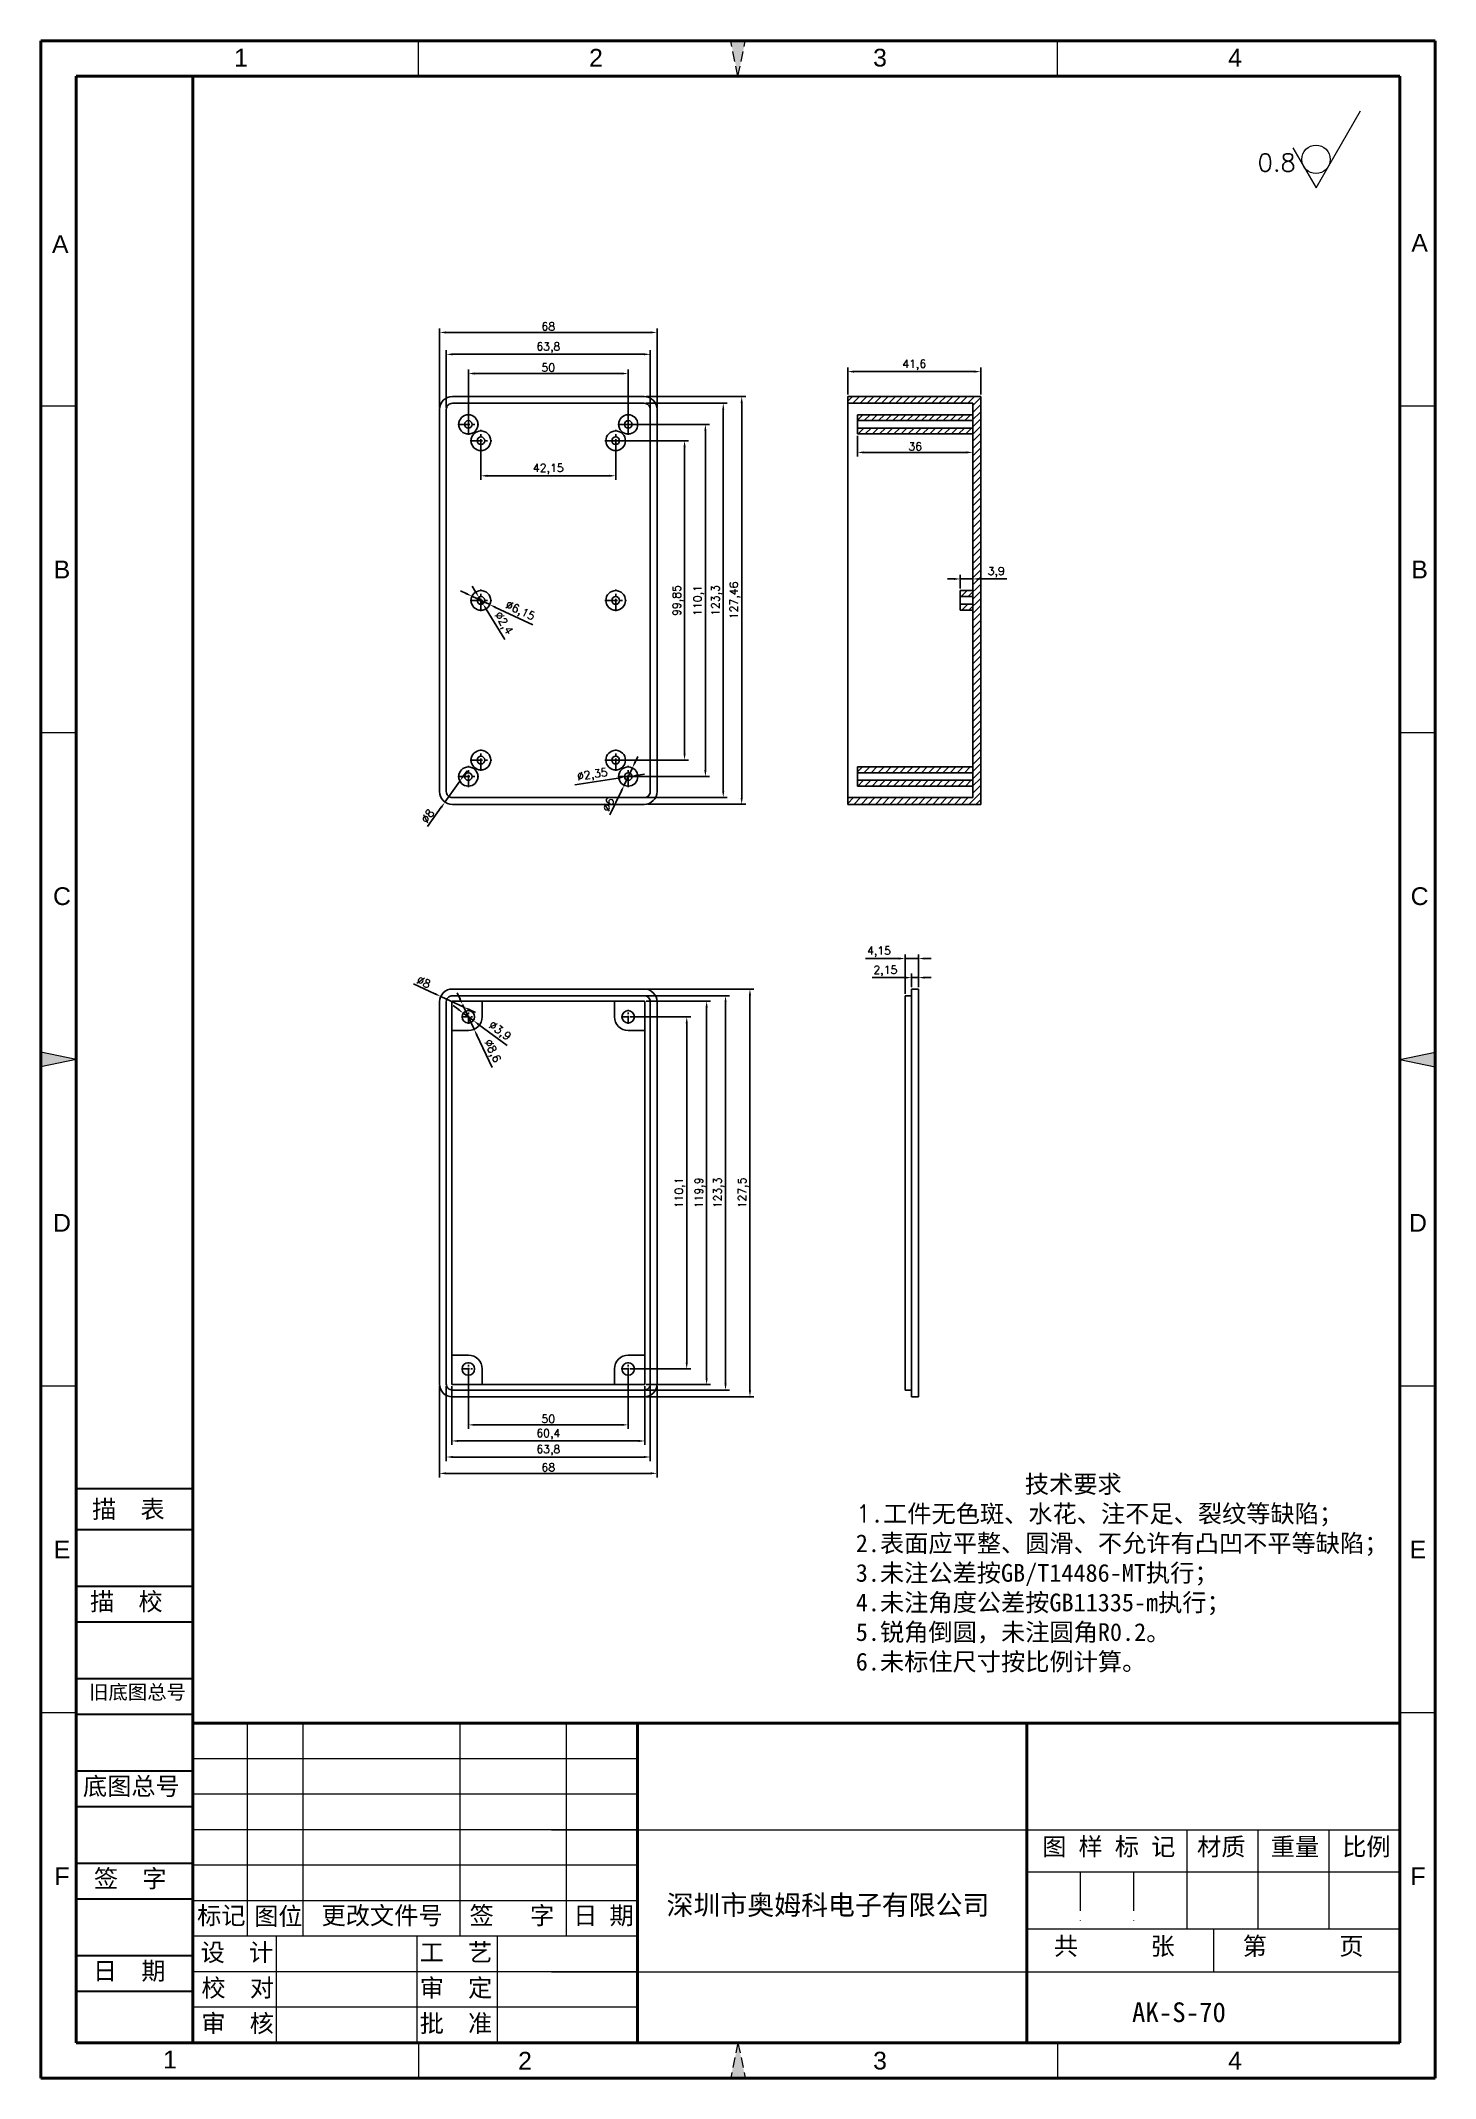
# Model space of a CAD drawing. Header units: millimetres. Extents: x 43021 to 43457, y -471 to 166.
import ezdxf
from ezdxf.enums import TextEntityAlignment as Align

# ---------------------------------------------------------------- set-up
doc = ezdxf.new("R2010")
doc.units = ezdxf.units.MM
for name, pattern in [('ACAD_ISO10W100', [18, 12, -3, 0, -3]), ('CENTER', [50.8, 31.75, -6.35, 6.35, -6.35]), ('HIDDEN2', [4.7625, 3.175, -1.5875])]:
    doc.linetypes.add(name, pattern=pattern)
for name, color, linetype, lineweight in [('dim', 82, 'Continuous', 9), ('图层1', 7, 'ACAD_ISO10W100', 15), ('图层2', 7, 'Continuous', 30), ('图层3', 7, 'Continuous', 15), ('图层4', 7, 'Continuous', 40), ('图层5', 7, 'HIDDEN2', 15), ('细实线', 3, 'Continuous', 18)]:
    doc.layers.add(name, color=color, linetype=linetype, lineweight=lineweight)
doc.layers.add('尺寸线', color=7, linetype='Continuous')
doc.styles.get("Standard").update_dxf_attribs({"font": 'txt', "bigfont": 'gbcbig.shx'})
doc.styles.add('样式 3', font='arial.ttf', dxfattribs={"height": 3.8})
doc.dimstyles.new('ISO-25', dxfattribs={"dimtxt": 2.5, "dimasz": 2.5, "dimexe": 1.25, "dimexo": 0.625, "dimtad": 1, "dimtxsty": 'Standard', "dimcen": 2.5, "dimadec": 0, "dimazin": 0, "dimtfac": 1, "dimtmove": 0, "dimatfit": 3, "dimfxl": 1, "dimarcsym": 0})

msp = doc.modelspace()

# ---------------------------------------------------------------- texts
at = {"layer": '图层1', "color": 0, "style": '样式 3'}
for s, p in [('B', (43027.249, 0.441)), ('B', (43451.786, 0.441)), ('C', (43027.249, -101.693)), ('C', (43451.786, -101.693)), ('D', (43027.249, -203.828)), ('D', (43451.265, -203.828)), ('E', (43027.249, -305.962)), ('E', (43451.265, -305.962)), ('F', (43027.249, -408.097)), ('F', (43451.265, -408.097))]:
    msp.add_text(s, height=5.551, dxfattribs=at).set_placement(p, align=Align.MIDDLE)
at = {"layer": '图层1', "color": 0, "attachment_point": 1}
for s, insert, char_height, width in [('{\\fSimSun|b0|i0|c134|p2;图 样 标 记}', (43333.777, -396.073), 5.55079, 68.86605), ('{\\fSimSun|b0|i0|c134|p2;材质 }', (43382.19, -396.096), 5.55079, 46.2943), ('{\\fSimSun|b0|i0|c134|p2;深圳市奥姆科电子有限公司}', (43216.299, -414.008), 6.16755, 116.53778), ('{\\fSimSun|b0|i0|c134|p2;标记}', (43069.51, -417.599), 5.55079, 15.54223), ('{\\fSimSun|b0|i0|c134|p2;图位}', (43087.335, -417.823), 5.55079, 15.54223), ('{\\fSimSun|b0|i0|c134|p2;更改文件号}', (43108.41, -417.599), 5.55079, 46.2943), ('{\\fSimSun|b0|i0|c134|p2;审  核}', (43070.816, -451.323), 5.55079, 45.01317), ('{\\fSimSun|b0|i0|c134|p2;批  准}', (43139.106, -451.323), 5.55079, 46.2943), ('{\\fSimSun|b0|i0|c134|p2;AK-S-70}', (43361.847, -447.545), 6.16755, 116.53778)]:
    msp.add_mtext(s, dxfattribs=dict(at, insert=insert, char_height=char_height, width=width))
at = {"layer": '图层2', "color": 0, "attachment_point": 1}
for s, insert, char_height, width in [('{\\fSimSun|b0|i0|c134|p2;描\\fSimSun|b0|i0|c0|p2;  \\fSimSun|b0|i0|c134|p2;表}', (43036.669, -290.596), 5.55073, 62.19971), ('{\\fSimSun|b0|i0|c134|p2;描\\fSimSun|b0|i0|c0|p2;  \\fSimSun|b0|i0|c134|p2;校}', (43036.037, -319.46), 5.55073, 62.19971), ('{\\fSimSun|b0|i0|c134|p2;旧底图总号}', (43035.725, -348.323), 4.44064, 62.19971), ('{\\fSimSun|b0|i0|c134|p2;底图总号}', (43033.8, -377.187), 5.55073, 62.19971), ('{\\fSimSun|b0|i0|c134|p2;重量 }', (43405.237, -396.096), 5.55079, 46.2943), ('{\\fSimSun|b0|i0|c134|p2;比例 }', (43427.569, -396.096), 5.55079, 46.2943), ('{\\fSimSun|b0|i0|c134|p2;签\\fSimSun|b0|i0|c0|p2;  \\fSimSun|b0|i0|c134|p2;字}', (43037.238, -406.051), 5.55073, 62.19971), ('{\\fSimSun|b0|i0|c134|p2;签   字}', (43154.697, -417.599), 5.55079, 46.2943), ('{\\fSimSun|b0|i0|c134|p2;日 期}', (43187.122, -417.599), 5.55079, 46.2943), ('{\\fSimSun|b0|i0|c134|p2;共      张}', (43337.435, -427.158), 5.55079, 61.41441), ('{\\fSimSun|b0|i0|c134|p2;第      页}', (43396.457, -427.158), 5.55079, 57.00467), ('{\\fSimSun|b0|i0|c134|p2;设  计}', (43070.601, -429.12), 5.55079, 43.02754), ('{\\fSimSun|b0|i0|c134|p2;工  艺}', (43139.106, -429.12), 5.55079, 46.2943), ('{\\fSimSun|b0|i0|c134|p2;日\\fSimSun|b0|i0|c0|p2;  \\fSimSun|b0|i0|c134|p2;期}', (43036.922, -434.915), 5.55073, 62.19971), ('{\\fSimSun|b0|i0|c134|p2;校  对}', (43070.868, -440.221), 5.55079, 40.24726), ('{\\fSimSun|b0|i0|c134|p2;审  定}', (43139.106, -440.221), 5.55079, 46.2943)]:
    msp.add_mtext(s, dxfattribs=dict(at, insert=insert, char_height=char_height, width=width))
at = {"layer": '图层3', "color": 0, "insert": (43275.478, -282.728), "char_height": 5.55079, "width": 262.90973, "attachment_point": 1}
msp.add_mtext('{\\fSimSun|b0|i0|c134|p54;              技术要求\\P}1{\\fSimSun|b0|i0|c134|p54;.工件无色斑、水花、注不足、裂纹等缺陷；\\P2.表面应平整、圆滑、不允许有凸凹不平等缺陷；\\P3.未注公差按GB/T14486-MT执行；\\P4.未注角度公差按GB11335-m执行；\\P5.锐角倒圆，未注圆角R0.2。}\\P{\\fSimSun|b0|i0|c134|p2;6.未标住尺寸按比例计算。}', dxfattribs=at)
at = {"layer": '图层5', "color": 0, "style": '样式 3'}
for s, p in [('1', (43083.22, 160.462)), ('2', (43194.236, 160.462)), ('3', (43283.048, 160.462)), ('4', (43394.064, 160.462)), ('A', (43026.71, 102.172)), ('A', (43451.786, 102.576)), ('1', (43061.017, -465.424)), ('2', (43172.032, -465.755)), ('3', (43283.048, -465.755)), ('4', (43394.064, -465.755))]:
    msp.add_text(s, height=5.551, dxfattribs=at).set_placement(p, align=Align.MIDDLE)
at = {"layer": '细实线', "color": 0, "insert": (43401.144, 130.438), "char_height": 5.5508, "width": 20.72361, "attachment_point": 1}
msp.add_mtext('0.8', dxfattribs=at)

# ---------------------------------------------------------------- blocks, each defined once
blk = doc.blocks.new('*D3475')
at = {"layer": 'Defpoints', "color": 0, "transparency": 16777216}
for p in [(43154.32, 61.7), (43154.32, 45.8), (43204.32, 45.8)]:
    blk.add_point(p, dxfattribs=at)
at = {"layer": 'dim', "color": 0, "lineweight": -2, "transparency": 16777216}
for p, q in [((43154.32, 46.43), (43154.32, 62.95)), ((43202.32, 61.7), (43156.32, 61.7)), ((43204.32, 46.43), (43204.32, 62.95))]:
    blk.add_line(p, q, dxfattribs=at)
at = {"layer": 'dim', "color": 0, "transparency": 16777216}
for points in [[(43156.32, 62.04), (43156.32, 61.37), (43154.32, 61.7)], [(43202.32, 62.04), (43202.32, 61.37), (43204.32, 61.7)]]:
    blk.add_solid(points, dxfattribs=at)
at = {"layer": 'dim', "color": 0, "transparency": 16777216, "insert": (43179.32, 63.58), "char_height": 2.5, "attachment_point": 5}
blk.add_mtext('50', dxfattribs=at)
blk = doc.blocks.new('*D3476')
at = {"layer": 'Defpoints', "color": 0, "transparency": 16777216}
for p in [(43211.22, 67.71), (43147.42, 50.5), (43211.22, 50.5)]:
    blk.add_point(p, dxfattribs=at)
at = {"layer": 'dim', "color": 0, "lineweight": -2, "transparency": 16777216}
for p, q in [((43147.42, 51.13), (43147.42, 68.96)), ((43149.42, 67.71), (43209.22, 67.71)), ((43211.22, 51.13), (43211.22, 68.96))]:
    blk.add_line(p, q, dxfattribs=at)
at = {"layer": 'dim', "color": 0, "transparency": 16777216}
for points in [[(43149.42, 68.04), (43149.42, 67.38), (43147.42, 67.71)], [(43209.22, 68.04), (43209.22, 67.38), (43211.22, 67.71)]]:
    blk.add_solid(points, dxfattribs=at)
at = {"layer": 'dim', "color": 0, "transparency": 16777216, "insert": (43179.32, 69.79), "char_height": 2.5, "attachment_point": 5}
blk.add_mtext('63,8', dxfattribs=at)
blk = doc.blocks.new('*D3477')
at = {"layer": 'Defpoints', "color": 0, "transparency": 16777216}
for p in [(43213.32, 74.55), (43145.32, 50.5), (43213.32, 50.5)]:
    blk.add_point(p, dxfattribs=at)
at = {"layer": 'dim', "color": 0, "lineweight": -2, "transparency": 16777216}
for p, q in [((43145.32, 51.13), (43145.32, 75.8)), ((43147.32, 74.55), (43211.32, 74.55)), ((43213.32, 51.13), (43213.32, 75.8))]:
    blk.add_line(p, q, dxfattribs=at)
at = {"layer": 'dim', "color": 0, "transparency": 16777216}
for points in [[(43147.32, 74.88), (43147.32, 74.21), (43145.32, 74.55)], [(43211.32, 74.88), (43211.32, 74.21), (43213.32, 74.55)]]:
    blk.add_solid(points, dxfattribs=at)
at = {"layer": 'dim', "color": 0, "transparency": 16777216, "insert": (43179.32, 76.42), "char_height": 2.5, "attachment_point": 5}
blk.add_mtext('68', dxfattribs=at)
blk = doc.blocks.new('*D3478')
at = {"layer": 'Defpoints', "color": 0, "transparency": 16777216}
for p in [(43158.24, 40.68), (43200.39, 40.68), (43200.39, 29.73)]:
    blk.add_point(p, dxfattribs=at)
at = {"layer": 'dim', "color": 0, "lineweight": -2, "transparency": 16777216}
for p, q in [((43158.24, 40.05), (43158.24, 28.48)), ((43200.39, 40.05), (43200.39, 28.48)), ((43160.24, 29.73), (43198.39, 29.73))]:
    blk.add_line(p, q, dxfattribs=at)
at = {"layer": 'dim', "color": 0, "transparency": 16777216}
for points in [[(43160.24, 30.07), (43160.24, 29.4), (43158.24, 29.73)], [(43198.39, 30.07), (43198.39, 29.4), (43200.39, 29.73)]]:
    blk.add_solid(points, dxfattribs=at)
at = {"layer": 'dim', "color": 0, "transparency": 16777216, "insert": (43179.32, 31.82), "char_height": 2.5, "attachment_point": 5}
blk.add_mtext('42,15', dxfattribs=at)
blk = doc.blocks.new('*D3479')
at = {"layer": 'Defpoints', "color": 0, "transparency": 16777216}
for p in [(43209.32, 54.5), (43239.79, 54.5), (43209.87, -72.96)]:
    blk.add_point(p, dxfattribs=at)
at = {"layer": 'dim', "color": 0, "lineweight": -2, "transparency": 16777216}
for p, q in [((43209.94, 54.5), (43241.04, 54.5)), ((43239.79, -70.96), (43239.79, 52.5)), ((43210.5, -72.96), (43241.04, -72.96))]:
    blk.add_line(p, q, dxfattribs=at)
at = {"layer": 'dim', "color": 0, "transparency": 16777216}
for points in [[(43239.46, 52.5), (43240.13, 52.5), (43239.79, 54.5)], [(43239.46, -70.96), (43240.13, -70.96), (43239.79, -72.96)]]:
    blk.add_solid(points, dxfattribs=at)
at = {"layer": 'dim', "color": 0, "transparency": 16777216, "insert": (43237.71, -9.23), "char_height": 2.5, "attachment_point": 5, "rotation": 90}
blk.add_mtext('127,46', dxfattribs=at)
blk = doc.blocks.new('*D3480')
at = {"layer": 'Defpoints', "color": 0, "transparency": 16777216}
for p in [(43209.32, 52.4), (43234.03, 52.4), (43209.32, -70.9)]:
    blk.add_point(p, dxfattribs=at)
at = {"layer": 'dim', "color": 0, "lineweight": -2, "transparency": 16777216}
for p, q in [((43209.94, 52.4), (43235.28, 52.4)), ((43234.03, -68.9), (43234.03, 50.4)), ((43209.94, -70.9), (43235.28, -70.9))]:
    blk.add_line(p, q, dxfattribs=at)
at = {"layer": 'dim', "color": 0, "transparency": 16777216}
for points in [[(43233.7, 50.4), (43234.36, 50.4), (43234.03, 52.4)], [(43233.7, -68.9), (43234.36, -68.9), (43234.03, -70.9)]]:
    blk.add_solid(points, dxfattribs=at)
at = {"layer": 'dim', "color": 0, "transparency": 16777216, "insert": (43231.95, -9.25), "char_height": 2.5, "attachment_point": 5, "rotation": 90}
blk.add_mtext('123,3', dxfattribs=at)
blk = doc.blocks.new('*D3481')
at = {"layer": 'Defpoints', "color": 0, "transparency": 16777216}
for p in [(43204.32, 45.8), (43204.32, -64.3), (43228.44, -64.3)]:
    blk.add_point(p, dxfattribs=at)
at = {"layer": 'dim', "color": 0, "lineweight": -2, "transparency": 16777216}
for p, q in [((43204.94, 45.8), (43229.69, 45.8)), ((43228.44, 43.8), (43228.44, -62.3)), ((43204.94, -64.3), (43229.69, -64.3))]:
    blk.add_line(p, q, dxfattribs=at)
at = {"layer": 'dim', "color": 0, "transparency": 16777216}
for points in [[(43228.11, 43.8), (43228.78, 43.8), (43228.44, 45.8)], [(43228.11, -62.3), (43228.78, -62.3), (43228.44, -64.3)]]:
    blk.add_solid(points, dxfattribs=at)
at = {"layer": 'dim', "color": 0, "transparency": 16777216, "insert": (43226.36, -9.25), "char_height": 2.5, "attachment_point": 5, "rotation": 90}
blk.add_mtext('110,1', dxfattribs=at)
blk = doc.blocks.new('*D3482')
at = {"layer": 'Defpoints', "color": 0, "transparency": 16777216}
for p in [(43200.39, 40.68), (43221.93, 40.68), (43200.39, -59.17)]:
    blk.add_point(p, dxfattribs=at)
at = {"layer": 'dim', "color": 0, "lineweight": -2, "transparency": 16777216}
for p, q in [((43201.02, 40.68), (43223.18, 40.68)), ((43221.93, -57.17), (43221.93, 38.68)), ((43201.02, -59.17), (43223.18, -59.17))]:
    blk.add_line(p, q, dxfattribs=at)
at = {"layer": 'dim', "color": 0, "transparency": 16777216}
for points in [[(43221.6, 38.68), (43222.26, 38.68), (43221.93, 40.68)], [(43221.6, -57.17), (43222.26, -57.17), (43221.93, -59.17)]]:
    blk.add_solid(points, dxfattribs=at)
at = {"layer": 'dim', "color": 0, "transparency": 16777216, "insert": (43219.85, -9.25), "char_height": 2.5, "attachment_point": 5, "rotation": 90}
blk.add_mtext('99,85', dxfattribs=at)
blk = doc.blocks.new('*D3483')
at = {"layer": 'Defpoints', "color": 0, "transparency": 16777216}
for p in [(43155.46, -7.94), (43161.02, -10.56)]:
    blk.add_point(p, dxfattribs=at)
at = {"layer": 'dim', "color": 0, "lineweight": -2, "transparency": 16777216}
for p, q in [((43153.65, -7.08), (43151.84, -6.23)), ((43155.46, -7.94), (43161.02, -10.56)), ((43174.44, -16.89), (43162.83, -11.42))]:
    blk.add_line(p, q, dxfattribs=at)
at = {"layer": 'dim', "color": 0, "transparency": 16777216}
for points in [[(43153.79, -6.78), (43153.51, -7.38), (43155.46, -7.94)], [(43162.97, -11.11), (43162.69, -11.72), (43161.02, -10.56)]]:
    blk.add_solid(points, dxfattribs=at)
at = {"layer": 'dim', "color": 0, "transparency": 16777216, "insert": (43170.43, -12.7), "char_height": 2.5, "attachment_point": 5, "rotation": 334.72791}
blk.add_mtext('∅6,15', dxfattribs=at)
blk = doc.blocks.new('*D3484')
at = {"layer": 'Defpoints', "color": 0, "transparency": 16777216}
for p in [(43157.61, -8.23), (43158.87, -10.27)]:
    blk.add_point(p, dxfattribs=at)
at = {"layer": 'dim', "color": 0, "lineweight": -2, "transparency": 16777216}
for p, q in [((43156.57, -6.52), (43155.52, -4.82)), ((43157.61, -8.23), (43158.87, -10.27)), ((43165.75, -21.5), (43159.91, -11.98))]:
    blk.add_line(p, q, dxfattribs=at)
at = {"layer": 'dim', "color": 0, "transparency": 16777216}
for points in [[(43156.85, -6.35), (43156.28, -6.7), (43157.61, -8.23)], [(43160.2, -11.8), (43159.63, -12.15), (43158.87, -10.27)]]:
    blk.add_solid(points, dxfattribs=at)
at = {"layer": 'dim', "color": 0, "transparency": 16777216, "insert": (43165.13, -16.5), "char_height": 2.5, "attachment_point": 5, "rotation": 301.52833}
blk.add_mtext('∅2,4', dxfattribs=at)
blk = doc.blocks.new('*D3485')
at = {"layer": 'Defpoints', "color": 0, "transparency": 16777216}
for p in [(43205.61, -61.59), (43203.03, -67.01)]:
    blk.add_point(p, dxfattribs=at)
at = {"layer": 'dim', "color": 0, "lineweight": -2, "transparency": 16777216}
for p, q in [((43205.61, -61.59), (43203.03, -67.01)), ((43206.47, -59.79), (43207.33, -57.98)), ((43198.61, -76.27), (43202.16, -68.81))]:
    blk.add_line(p, q, dxfattribs=at)
at = {"layer": 'dim', "color": 0, "transparency": 16777216}
for points in [[(43206.17, -59.64), (43206.77, -59.93), (43205.61, -61.59)], [(43201.86, -68.67), (43202.47, -68.96), (43203.03, -67.01)]]:
    blk.add_solid(points, dxfattribs=at)
at = {"layer": 'dim', "color": 0, "transparency": 16777216, "insert": (43198.08, -73.02), "char_height": 2.5, "attachment_point": 5, "rotation": 64.50305}
blk.add_mtext('∅6', dxfattribs=at)
blk = doc.blocks.new('*D3486')
at = {"layer": 'Defpoints', "color": 0, "transparency": 16777216}
for p in [(43203.16, -64.48), (43205.48, -64.12)]:
    blk.add_point(p, dxfattribs=at)
at = {"layer": 'dim', "color": 0, "lineweight": -2, "transparency": 16777216}
for p, q in [((43207.45, -63.82), (43209.43, -63.51)), ((43187.67, -66.86), (43201.18, -64.78)), ((43205.48, -64.12), (43203.16, -64.48))]:
    blk.add_line(p, q, dxfattribs=at)
at = {"layer": 'dim', "color": 0, "transparency": 16777216}
for points in [[(43207.4, -63.49), (43207.51, -64.15), (43205.48, -64.12)], [(43201.13, -64.45), (43201.23, -65.11), (43203.16, -64.48)]]:
    blk.add_solid(points, dxfattribs=at)
at = {"layer": 'dim', "color": 0, "transparency": 16777216, "insert": (43193.12, -63.92), "char_height": 2.5, "attachment_point": 5, "rotation": 8.7557}
blk.add_mtext('∅2,35', dxfattribs=at)
blk = doc.blocks.new('*D3487')
at = {"layer": 'Defpoints', "color": 0, "transparency": 16777216}
for p in [(43314.55, 62.3), (43272.95, 54.5), (43314.55, 54.5)]:
    blk.add_point(p, dxfattribs=at)
at = {"layer": 'dim', "color": 0, "lineweight": -2, "transparency": 16777216}
for p, q in [((43272.95, 55.13), (43272.95, 63.55)), ((43274.95, 62.3), (43312.55, 62.3)), ((43314.55, 55.13), (43314.55, 63.55))]:
    blk.add_line(p, q, dxfattribs=at)
at = {"layer": 'dim', "color": 0, "transparency": 16777216}
for points in [[(43274.95, 62.63), (43274.95, 61.97), (43272.95, 62.3)], [(43312.55, 62.63), (43312.55, 61.97), (43314.55, 62.3)]]:
    blk.add_solid(points, dxfattribs=at)
at = {"layer": 'dim', "color": 0, "transparency": 16777216, "insert": (43293.75, 64.38), "char_height": 2.5, "attachment_point": 5}
blk.add_mtext('41,6', dxfattribs=at)
blk = doc.blocks.new('*D3488')
at = {"layer": 'Defpoints', "color": 0, "transparency": 16777216}
for p in [(43276.05, 42.8), (43312.05, 42.8), (43312.05, 37.04)]:
    blk.add_point(p, dxfattribs=at)
at = {"layer": 'dim', "color": 0, "lineweight": -2, "transparency": 16777216}
for p, q in [((43276.05, 42.18), (43276.05, 35.79)), ((43312.05, 42.18), (43312.05, 35.79)), ((43278.05, 37.04), (43310.05, 37.04))]:
    blk.add_line(p, q, dxfattribs=at)
at = {"layer": 'dim', "color": 0, "transparency": 16777216}
for points in [[(43278.05, 37.37), (43278.05, 36.7), (43276.05, 37.04)], [(43310.05, 37.37), (43310.05, 36.7), (43312.05, 37.04)]]:
    blk.add_solid(points, dxfattribs=at)
at = {"layer": 'dim', "color": 0, "transparency": 16777216, "insert": (43294.05, 38.91), "char_height": 2.5, "attachment_point": 5}
blk.add_mtext('36', dxfattribs=at)
blk = doc.blocks.new('*D3489')
at = {"layer": 'Defpoints', "color": 0, "transparency": 16777216}
for p in [(43308.15, -6.17), (43312.05, -2.52), (43312.05, -6.17)]:
    blk.add_point(p, dxfattribs=at)
at = {"layer": 'dim', "color": 0, "lineweight": -2, "transparency": 16777216}
for p, q in [((43306.15, -2.52), (43304.15, -2.52)), ((43308.15, -5.55), (43308.15, -1.27)), ((43308.15, -2.52), (43312.05, -2.52)), ((43312.05, -5.55), (43312.05, -1.27)), ((43314.05, -2.52), (43322.72, -2.52))]:
    blk.add_line(p, q, dxfattribs=at)
at = {"layer": 'dim', "color": 0, "transparency": 16777216}
for points in [[(43306.15, -2.18), (43306.15, -2.85), (43308.15, -2.52)], [(43314.05, -2.18), (43314.05, -2.85), (43312.05, -2.52)]]:
    blk.add_solid(points, dxfattribs=at)
at = {"layer": 'dim', "color": 0, "transparency": 16777216, "insert": (43319.38, -0.43), "char_height": 2.5, "attachment_point": 5}
blk.add_mtext('3,9', dxfattribs=at)
blk = doc.blocks.new('*D3490')
at = {"layer": 'Defpoints', "color": 0, "transparency": 16777216}
for p in [(43204.32, -139.42), (43222.61, -139.42), (43204.32, -249.52)]:
    blk.add_point(p, dxfattribs=at)
at = {"layer": 'dim', "color": 0, "lineweight": -2, "transparency": 16777216}
for p, q in [((43204.94, -139.42), (43223.86, -139.42)), ((43222.61, -247.52), (43222.61, -141.42)), ((43204.94, -249.52), (43223.86, -249.52))]:
    blk.add_line(p, q, dxfattribs=at)
at = {"layer": 'dim', "color": 0, "transparency": 16777216}
for points in [[(43222.28, -141.42), (43222.95, -141.42), (43222.61, -139.42)], [(43222.28, -247.52), (43222.95, -247.52), (43222.61, -249.52)]]:
    blk.add_solid(points, dxfattribs=at)
at = {"layer": 'dim', "color": 0, "transparency": 16777216, "insert": (43220.53, -194.47), "char_height": 2.5, "attachment_point": 5, "rotation": 90}
blk.add_mtext('110,1', dxfattribs=at)
blk = doc.blocks.new('*D3491')
at = {"layer": 'Defpoints', "color": 0, "transparency": 16777216}
for p in [(43209.32, -134.52), (43209.32, -254.42), (43228.83, -254.42)]:
    blk.add_point(p, dxfattribs=at)
at = {"layer": 'dim', "color": 0, "lineweight": -2, "transparency": 16777216}
for p, q in [((43209.94, -134.52), (43230.08, -134.52)), ((43228.83, -136.52), (43228.83, -252.42)), ((43209.94, -254.42), (43230.08, -254.42))]:
    blk.add_line(p, q, dxfattribs=at)
at = {"layer": 'dim', "color": 0, "transparency": 16777216}
for points in [[(43228.49, -136.52), (43229.16, -136.52), (43228.83, -134.52)], [(43228.49, -252.42), (43229.16, -252.42), (43228.83, -254.42)]]:
    blk.add_solid(points, dxfattribs=at)
at = {"layer": 'dim', "color": 0, "transparency": 16777216, "insert": (43226.74, -194.47), "char_height": 2.5, "attachment_point": 5, "rotation": 90}
blk.add_mtext('119,9', dxfattribs=at)
blk = doc.blocks.new('*D3492')
at = {"layer": 'Defpoints', "color": 0, "transparency": 16777216}
for p in [(43209.32, -132.82), (43209.32, -256.12), (43234.74, -256.12)]:
    blk.add_point(p, dxfattribs=at)
at = {"layer": 'dim', "color": 0, "lineweight": -2, "transparency": 16777216}
for p, q in [((43209.94, -132.82), (43235.99, -132.82)), ((43234.74, -134.82), (43234.74, -254.12)), ((43209.94, -256.12), (43235.99, -256.12))]:
    blk.add_line(p, q, dxfattribs=at)
at = {"layer": 'dim', "color": 0, "transparency": 16777216}
for points in [[(43234.41, -134.82), (43235.08, -134.82), (43234.74, -132.82)], [(43234.41, -254.12), (43235.08, -254.12), (43234.74, -256.12)]]:
    blk.add_solid(points, dxfattribs=at)
at = {"layer": 'dim', "color": 0, "transparency": 16777216, "insert": (43232.66, -194.47), "char_height": 2.5, "attachment_point": 5, "rotation": 90}
blk.add_mtext('123,3', dxfattribs=at)
blk = doc.blocks.new('*D3493')
at = {"layer": 'Defpoints', "color": 0, "transparency": 16777216}
for p in [(43209.32, -130.72), (43242.38, -130.72), (43209.32, -258.22)]:
    blk.add_point(p, dxfattribs=at)
at = {"layer": 'dim', "color": 0, "lineweight": -2, "transparency": 16777216}
for p, q in [((43209.94, -130.72), (43243.63, -130.72)), ((43242.38, -256.22), (43242.38, -132.72)), ((43209.94, -258.22), (43243.63, -258.22))]:
    blk.add_line(p, q, dxfattribs=at)
at = {"layer": 'dim', "color": 0, "transparency": 16777216}
for points in [[(43242.04, -132.72), (43242.71, -132.72), (43242.38, -130.72)], [(43242.04, -256.22), (43242.71, -256.22), (43242.38, -258.22)]]:
    blk.add_solid(points, dxfattribs=at)
at = {"layer": 'dim', "color": 0, "transparency": 16777216, "insert": (43240.29, -194.47), "char_height": 2.5, "attachment_point": 5, "rotation": 90}
blk.add_mtext('127,5', dxfattribs=at)
blk = doc.blocks.new('*D3494')
at = {"layer": 'Defpoints', "color": 0, "transparency": 16777216}
for p in [(43154.32, -249.52), (43204.32, -249.52), (43154.32, -266.99)]:
    blk.add_point(p, dxfattribs=at)
at = {"layer": 'dim', "color": 0, "lineweight": -2, "transparency": 16777216}
for p, q in [((43154.32, -250.15), (43154.32, -268.24)), ((43204.32, -250.15), (43204.32, -268.24)), ((43202.32, -266.99), (43156.32, -266.99))]:
    blk.add_line(p, q, dxfattribs=at)
at = {"layer": 'dim', "color": 0, "transparency": 16777216}
for points in [[(43156.32, -266.66), (43156.32, -267.32), (43154.32, -266.99)], [(43202.32, -266.66), (43202.32, -267.32), (43204.32, -266.99)]]:
    blk.add_solid(points, dxfattribs=at)
at = {"layer": 'dim', "color": 0, "transparency": 16777216, "insert": (43179.32, -265.12), "char_height": 2.5, "attachment_point": 5}
blk.add_mtext('50', dxfattribs=at)
blk = doc.blocks.new('*D3495')
at = {"layer": 'Defpoints', "color": 0, "transparency": 16777216}
for p in [(43149.12, -254.22), (43209.52, -254.22), (43209.52, -272.02)]:
    blk.add_point(p, dxfattribs=at)
at = {"layer": 'dim', "color": 0, "lineweight": -2, "transparency": 16777216}
for p, q in [((43149.12, -254.85), (43149.12, -273.27)), ((43209.52, -254.85), (43209.52, -273.27)), ((43151.12, -272.02), (43207.52, -272.02))]:
    blk.add_line(p, q, dxfattribs=at)
at = {"layer": 'dim', "color": 0, "transparency": 16777216}
for points in [[(43151.12, -271.69), (43151.12, -272.36), (43149.12, -272.02)], [(43207.52, -271.69), (43207.52, -272.36), (43209.52, -272.02)]]:
    blk.add_solid(points, dxfattribs=at)
at = {"layer": 'dim', "color": 0, "transparency": 16777216, "insert": (43179.32, -269.94), "char_height": 2.5, "attachment_point": 5}
blk.add_mtext('60,4', dxfattribs=at)
blk = doc.blocks.new('*D3496')
at = {"layer": 'Defpoints', "color": 0, "transparency": 16777216}
for p in [(43147.42, -254.22), (43211.22, -254.22), (43211.22, -277.04)]:
    blk.add_point(p, dxfattribs=at)
at = {"layer": 'dim', "color": 0, "lineweight": -2, "transparency": 16777216}
for p, q in [((43147.42, -254.85), (43147.42, -278.29)), ((43211.22, -254.85), (43211.22, -278.29)), ((43149.42, -277.04), (43209.22, -277.04))]:
    blk.add_line(p, q, dxfattribs=at)
at = {"layer": 'dim', "color": 0, "transparency": 16777216}
for points in [[(43149.42, -276.7), (43149.42, -277.37), (43147.42, -277.04)], [(43209.22, -276.7), (43209.22, -277.37), (43211.22, -277.04)]]:
    blk.add_solid(points, dxfattribs=at)
at = {"layer": 'dim', "color": 0, "transparency": 16777216, "insert": (43179.32, -274.95), "char_height": 2.5, "attachment_point": 5}
blk.add_mtext('63,8', dxfattribs=at)
blk = doc.blocks.new('*D3497')
at = {"layer": 'Defpoints', "color": 0, "transparency": 16777216}
for p in [(43145.32, -254.22), (43213.32, -254.22), (43213.32, -282.15)]:
    blk.add_point(p, dxfattribs=at)
at = {"layer": 'dim', "color": 0, "lineweight": -2, "transparency": 16777216}
for p, q in [((43145.32, -254.85), (43145.32, -283.4)), ((43213.32, -254.85), (43213.32, -283.4)), ((43147.32, -282.15), (43211.32, -282.15))]:
    blk.add_line(p, q, dxfattribs=at)
at = {"layer": 'dim', "color": 0, "transparency": 16777216}
for points in [[(43147.32, -281.81), (43147.32, -282.48), (43145.32, -282.15)], [(43211.32, -281.81), (43211.32, -282.48), (43213.32, -282.15)]]:
    blk.add_solid(points, dxfattribs=at)
at = {"layer": 'dim', "color": 0, "transparency": 16777216, "insert": (43179.32, -280.27), "char_height": 2.5, "attachment_point": 5}
blk.add_mtext('68', dxfattribs=at)
blk = doc.blocks.new('*D3498')
at = {"layer": 'Defpoints', "color": 0, "transparency": 16777216}
for p in [(43152.75, -138.26), (43155.88, -140.58)]:
    blk.add_point(p, dxfattribs=at)
at = {"layer": 'dim', "color": 0, "lineweight": -2, "transparency": 16777216}
for p, q in [((43151.14, -137.07), (43149.54, -135.88)), ((43152.75, -138.26), (43155.88, -140.58)), ((43166.46, -148.43), (43157.49, -141.77))]:
    blk.add_line(p, q, dxfattribs=at)
at = {"layer": 'dim', "color": 0, "transparency": 16777216}
for points in [[(43151.34, -136.8), (43150.95, -137.34), (43152.75, -138.26)], [(43157.69, -141.51), (43157.29, -142.04), (43155.88, -140.58)]]:
    blk.add_solid(points, dxfattribs=at)
at = {"layer": 'dim', "color": 0, "transparency": 16777216, "insert": (43164.02, -144.02), "char_height": 2.5, "attachment_point": 5, "rotation": 323.43917}
blk.add_mtext('∅3,9', dxfattribs=at)
blk = doc.blocks.new('*D3499')
at = {"layer": 'Defpoints', "color": 0, "transparency": 16777216}
for p in [(43152.49, -135.53), (43156.14, -143.32)]:
    blk.add_point(p, dxfattribs=at)
at = {"layer": 'dim', "color": 0, "lineweight": -2, "transparency": 16777216}
for p, q in [((43151.65, -133.71), (43150.8, -131.9)), ((43152.49, -135.53), (43156.14, -143.32)), ((43161.72, -155.24), (43156.99, -145.13))]:
    blk.add_line(p, q, dxfattribs=at)
at = {"layer": 'dim', "color": 0, "transparency": 16777216}
for points in [[(43151.95, -133.57), (43151.34, -133.86), (43152.49, -135.53)], [(43157.29, -144.99), (43156.68, -145.27), (43156.14, -143.32)]]:
    blk.add_solid(points, dxfattribs=at)
at = {"layer": 'dim', "color": 0, "transparency": 16777216, "insert": (43161.66, -150.21), "char_height": 2.5, "attachment_point": 5, "rotation": 295.07795}
blk.add_mtext('∅8,6', dxfattribs=at)
blk = doc.blocks.new('*D3500')
at = {"layer": 'Defpoints', "color": 0, "transparency": 16777216}
for p in [(43145.68, -133.05), (43152.95, -136.4)]:
    blk.add_point(p, dxfattribs=at)
at = {"layer": 'dim', "color": 0, "lineweight": -2, "transparency": 16777216}
for p, q in [((43137.13, -129.1), (43143.87, -132.21)), ((43152.95, -136.4), (43145.68, -133.05)), ((43154.77, -137.23), (43156.58, -138.07))]:
    blk.add_line(p, q, dxfattribs=at)
at = {"layer": 'dim', "color": 0, "transparency": 16777216}
for points in [[(43144.01, -131.91), (43143.73, -132.51), (43145.68, -133.05)], [(43154.9, -136.93), (43154.63, -137.54), (43152.95, -136.4)]]:
    blk.add_solid(points, dxfattribs=at)
at = {"layer": 'dim', "color": 0, "transparency": 16777216, "insert": (43140.38, -128.53), "char_height": 2.5, "attachment_point": 5, "rotation": 335.24215}
blk.add_mtext('∅8', dxfattribs=at)
blk = doc.blocks.new('*D3501')
at = {"layer": 'Defpoints', "color": 0, "transparency": 16777216}
for p in [(43151.63, -65.73), (43147.01, -72.27)]:
    blk.add_point(p, dxfattribs=at)
at = {"layer": 'dim', "color": 0, "lineweight": -2, "transparency": 16777216}
for p, q in [((43152.78, -64.1), (43153.93, -62.47)), ((43151.63, -65.73), (43147.01, -72.27)), ((43141.57, -79.95), (43145.85, -73.9))]:
    blk.add_line(p, q, dxfattribs=at)
at = {"layer": 'dim', "color": 0, "transparency": 16777216}
for points in [[(43152.51, -63.91), (43153.05, -64.29), (43151.63, -65.73)], [(43145.58, -73.71), (43146.13, -74.09), (43147.01, -72.27)]]:
    blk.add_solid(points, dxfattribs=at)
at = {"layer": 'dim', "color": 0, "transparency": 16777216, "insert": (43141.6, -76.66), "char_height": 2.5, "attachment_point": 5, "rotation": 54.7403}
blk.add_mtext('∅8', dxfattribs=at)
blk = doc.blocks.new('*D3502')
at = {"layer": 'Defpoints', "color": 0, "transparency": 16777216}
for p in [(43292.9, -127.16), (43292.9, -130.72), (43295.05, -130.72)]:
    blk.add_point(p, dxfattribs=at)
at = {"layer": 'dim', "color": 0, "lineweight": -2, "transparency": 16777216}
for p, q in [((43290.9, -127.16), (43280.56, -127.16)), ((43292.9, -130.1), (43292.9, -125.91)), ((43295.05, -127.16), (43292.9, -127.16)), ((43295.05, -130.1), (43295.05, -125.91)), ((43297.05, -127.16), (43299.05, -127.16))]:
    blk.add_line(p, q, dxfattribs=at)
at = {"layer": 'dim', "color": 0, "transparency": 16777216}
for points in [[(43290.9, -126.83), (43290.9, -127.5), (43292.9, -127.16)], [(43297.05, -126.83), (43297.05, -127.5), (43295.05, -127.16)]]:
    blk.add_solid(points, dxfattribs=at)
at = {"layer": 'dim', "color": 0, "transparency": 16777216, "insert": (43284.73, -125.08), "char_height": 2.5, "attachment_point": 5}
blk.add_mtext('2,15', dxfattribs=at)
blk = doc.blocks.new('*D3503')
at = {"layer": 'Defpoints', "color": 0, "transparency": 16777216}
for p in [(43290.9, -121.19), (43290.9, -132.82), (43295.05, -130.72)]:
    blk.add_point(p, dxfattribs=at)
at = {"layer": 'dim', "color": 0, "lineweight": -2, "transparency": 16777216}
for p, q in [((43290.9, -132.2), (43290.9, -119.94)), ((43295.05, -130.1), (43295.05, -119.94)), ((43288.9, -121.19), (43278.56, -121.19)), ((43295.05, -121.19), (43290.9, -121.19)), ((43297.05, -121.19), (43299.05, -121.19))]:
    blk.add_line(p, q, dxfattribs=at)
at = {"layer": 'dim', "color": 0, "transparency": 16777216}
for points in [[(43288.9, -120.86), (43288.9, -121.52), (43290.9, -121.19)], [(43297.05, -120.86), (43297.05, -121.52), (43295.05, -121.19)]]:
    blk.add_solid(points, dxfattribs=at)
at = {"layer": 'dim', "color": 0, "transparency": 16777216, "insert": (43282.73, -119.11), "char_height": 2.5, "attachment_point": 5}
blk.add_mtext('4,15', dxfattribs=at)

# ---------------------------------------------------------------- dimensions: what is measured, and where the dimension line sits
at = {"layer": 'dim'}
for base, p1, p2, picture, middle in [((43213.317, 74.548), (43145.317, 50.501), (43213.317, 50.501), '*D3477', (43179.317, 76.423)), ((43211.217, 67.711), (43147.417, 50.501), (43211.217, 50.501), '*D3476', (43179.317, 69.794)), ((43154.317, 61.702), (43204.317, 45.801), (43154.317, 45.801), '*D3475', (43179.317, 63.577)), ((43314.55, 62.299), (43272.95, 54.501), (43314.55, 54.501), '*D3487', (43293.75, 64.382)), ((43200.392, 29.732), (43158.242, 40.676), (43200.392, 40.676), '*D3478', (43179.317, 31.815)), ((43312.05, 37.036), (43276.05, 42.801), (43312.05, 42.801), '*D3488', (43294.05, 38.911)), ((43312.05, -2.516), (43308.15, -6.174), (43312.05, -6.174), '*D3489', (43319.383, -0.432)), ((43290.897, -121.191), (43295.047, -130.721), (43290.897, -132.821), '*D3503', (43282.73, -119.107)), ((43292.897, -127.164), (43295.047, -130.721), (43292.897, -130.721), '*D3502', (43284.73, -125.081)), ((43213.317, -282.146), (43145.317, -254.221), (43213.317, -254.221), '*D3497', (43179.317, -280.271)), ((43211.217, -277.036), (43147.417, -254.221), (43211.217, -254.221), '*D3496', (43179.317, -274.952)), ((43209.517, -272.024), (43149.117, -254.221), (43209.517, -254.221), '*D3495', (43179.317, -269.941)), ((43154.317, -266.991), (43204.317, -249.521), (43154.317, -249.521), '*D3494', (43179.317, -265.116))]:
    dim = msp.add_linear_dim(base=base, p1=p1, p2=p2, dimstyle='ISO-25', override={"dimasz": 2}, dxfattribs=at)
    dim.commit()
    dim.dimension.update_dxf_attribs({"geometry": picture, "text_midpoint": middle})
for base, p1, p2, picture, middle in [((43239.794, 54.501), (43209.871, -72.961), (43209.317, 54.501), '*D3479', (43237.711, -9.23)), ((43234.031, 52.401), (43209.317, -70.899), (43209.317, 52.401), '*D3480', (43231.948, -9.249)), ((43228.444, -64.299), (43204.317, 45.801), (43204.317, -64.299), '*D3481', (43226.361, -9.249)), ((43221.93, 40.676), (43200.392, -59.174), (43200.392, 40.676), '*D3482', (43219.847, -9.249)), ((43242.377, -130.721), (43209.317, -258.221), (43209.317, -130.721), '*D3493', (43240.294, -194.471)), ((43234.745, -256.121), (43209.317, -132.821), (43209.317, -256.121), '*D3492', (43232.661, -194.471)), ((43222.612, -139.421), (43204.317, -249.521), (43204.317, -139.421), '*D3490', (43220.528, -194.471)), ((43228.826, -254.421), (43209.317, -134.521), (43209.317, -254.421), '*D3491', (43226.743, -194.471))]:
    dim = msp.add_linear_dim(base=base, p1=p1, p2=p2, angle=90, dimstyle='ISO-25', override={"dimasz": 2}, dxfattribs=at)
    dim.commit()
    dim.dimension.update_dxf_attribs({"geometry": picture, "text_midpoint": middle})
for p1, p2, picture, middle in [((43155.461, -7.937), (43161.022, -10.562), '*D3483', (43170.427, -12.698)), ((43157.614, -8.227), (43158.869, -10.272), '*D3484', (43165.133, -16.499)), ((43151.626, -65.733), (43147.007, -72.266), '*D3501', (43141.604, -76.661)), ((43205.478, -64.121), (43203.155, -64.478), '*D3486', (43193.119, -63.916)), ((43152.949, -136.396), (43145.684, -133.046), '*D3500', (43140.378, -128.534)), ((43152.494, -135.526), (43156.139, -143.316), '*D3499', (43161.664, -150.207)), ((43152.75, -138.259), (43155.883, -140.582), '*D3498', (43164.018, -144.022))]:
    dim = msp.add_diameter_dim_2p(p1=p1, p2=p2, dimstyle='ISO-25', override={"dimasz": 2}, dxfattribs=at)
    dim.commit()
    dim.dimension.update_dxf_attribs({"geometry": picture, "text_midpoint": middle})
dim = msp.add_diameter_dim_2p(p1=(43205.608, -61.592), p2=(43203.025, -67.007), dimstyle='ISO-25', override={"dimasz": 2}, dxfattribs=at)
dim.commit()
dim.dimension.update_dxf_attribs({"geometry": '*D3485', "text_midpoint": (43199.771, -73.83), "dimtype": 163})

# ---------------------------------------------------------------- hatches: boundary and pattern name
h = msp.add_hatch()
h.set_pattern_fill('ANSI31', color=8, scale=0.5, style=0)
h.set_pattern_definition([(45, (-281.5504, -97.632), (-1.122532015, 1.122532015), [])])
h.paths.add_polyline_path([(43314.55, 54.501), (43272.95, 54.501), (43272.95, 52.401), (43312.05, 52.401), (43312.05, -70.899), (43272.95, -70.899), (43272.95, -72.999), (43314.55, -72.999)])
h.paths.add_polyline_path([(43312.05, -61.299), (43276.05, -61.299), (43276.05, -63.124), (43312.05, -63.124)], flags=17)
h.paths.add_polyline_path([(43312.05, -65.474), (43276.05, -65.474), (43276.05, -67.299), (43312.05, -67.299)], flags=17)
h.paths.add_polyline_path([(43312.05, -10.449), (43308.15, -10.449), (43308.15, -12.324), (43312.05, -12.324)], flags=17)
h.paths.add_polyline_path([(43312.05, -6.174), (43308.15, -6.174), (43308.15, -8.049), (43312.05, -8.049)], flags=17)
h.paths.add_polyline_path([(43312.05, 48.801), (43276.05, 48.801), (43276.05, 46.976), (43312.05, 46.976)], flags=17)
h.paths.add_polyline_path([(43312.05, 44.626), (43276.05, 44.626), (43276.05, 42.801), (43312.05, 42.801)], flags=17)
at = {"layer": '图层1'}
for points in [[(43031.708, -152.76), (43020.607, -150.476), (43020.607, -155.045)], [(43445.576, -152.76), (43456.677, -150.476), (43456.677, -155.045)]]:
    msp.add_hatch(color=0, dxfattribs=at).paths.add_polyline_path(points)
at = {"layer": '图层5'}
for points in [[(43238.642, 154.643), (43236.357, 165.744), (43240.927, 165.744)], [(43238.642, -460.163), (43236.357, -471.265), (43240.927, -471.265)]]:
    msp.add_hatch(color=0, dxfattribs=at).paths.add_polyline_path(points)

# ---------------------------------------------------------------- linework, layer by layer
for p, q in [((43272.95, 54.501), (43272.95, -72.999)), ((43314.55, 54.501), (43272.95, 54.501)), ((43272.95, 52.401), (43312.05, 52.401)), ((43312.05, 52.401), (43312.05, -70.899)), ((43314.55, -72.999), (43314.55, 54.501)), ((43276.05, 48.801), (43312.05, 48.801)), ((43276.05, 48.801), (43276.05, 42.801)), ((43276.05, 46.976), (43312.05, 46.976)), ((43276.05, 44.626), (43312.05, 44.626)), ((43276.05, 42.801), (43312.05, 42.801)), ((43308.15, -6.174), (43312.05, -6.174)), ((43308.15, -12.324), (43308.15, -6.174)), ((43308.15, -8.049), (43312.05, -8.049)), ((43308.15, -10.449), (43312.05, -10.449)), ((43308.15, -12.324), (43312.05, -12.324)), ((43276.05, -61.299), (43312.05, -61.299)), ((43276.05, -67.299), (43276.05, -61.299)), ((43276.05, -63.124), (43312.05, -63.124)), ((43276.05, -65.474), (43312.05, -65.474)), ((43276.05, -67.299), (43312.05, -67.299)), ((43312.05, -70.899), (43272.95, -70.899)), ((43272.95, -72.999), (43314.55, -72.999)), ((43292.897, -132.821), (43290.897, -132.821)), ((43290.897, -132.821), (43290.897, -256.121)), ((43295.047, -130.721), (43292.897, -130.721)), ((43292.897, -130.721), (43292.897, -258.221)), ((43295.047, -258.221), (43295.047, -130.721)), ((43158.617, -139.421), (43158.617, -134.521)), ((43200.017, -139.421), (43200.017, -134.521)), ((43149.117, -143.721), (43154.317, -143.721)), ((43209.517, -143.721), (43204.317, -143.721)), ((43149.117, -245.221), (43154.317, -245.221)), ((43209.517, -245.221), (43204.317, -245.221)), ((43158.617, -249.521), (43158.617, -254.421)), ((43200.017, -249.521), (43200.017, -254.421)), ((43290.897, -256.121), (43292.897, -256.121)), ((43292.897, -258.221), (43295.047, -258.221))]:
    msp.add_line(p, q)
at = {"color": 1, "linetype": 'CENTER', "ltscale": 0.12}
for p, q in [((43151.017, 45.801), (43157.617, 45.801)), ((43154.317, 42.501), (43154.317, 49.101)), ((43201.017, 45.801), (43207.617, 45.801)), ((43204.317, 42.501), (43204.317, 49.101)), ((43154.317, -67.599), (43154.317, -60.999)), ((43204.317, -67.599), (43204.317, -60.999)), ((43151.017, -64.299), (43157.617, -64.299)), ((43201.017, -64.299), (43207.617, -64.299))]:
    msp.add_line(p, q, dxfattribs=at)
at = {"color": 1, "linetype": 'CENTER', "ltscale": 0.123}
for p, q in [((43154.859, 40.676), (43161.624, 40.676)), ((43158.242, 37.293), (43158.242, 44.058)), ((43197.009, 40.676), (43203.774, 40.676)), ((43200.392, 37.293), (43200.392, 44.058)), ((43158.242, -12.632), (43158.242, -5.867)), ((43200.392, -12.632), (43200.392, -5.867)), ((43154.859, -9.249), (43161.624, -9.249)), ((43197.009, -9.249), (43203.774, -9.249)), ((43158.242, -62.557), (43158.242, -55.792)), ((43200.392, -62.557), (43200.392, -55.792)), ((43154.859, -59.174), (43161.624, -59.174)), ((43197.009, -59.174), (43203.774, -59.174))]:
    msp.add_line(p, q, dxfattribs=at)
at = {"color": 1, "linetype": 'CENTER', "ltscale": 0.078}
for p, q in [((43152.172, -139.421), (43156.462, -139.421)), ((43154.317, -141.566), (43154.317, -137.276)), ((43202.172, -139.421), (43206.462, -139.421)), ((43204.317, -141.566), (43204.317, -137.276)), ((43154.317, -251.666), (43154.317, -247.376)), ((43204.317, -251.666), (43204.317, -247.376)), ((43152.172, -249.521), (43156.462, -249.521)), ((43202.172, -249.521), (43206.462, -249.521))]:
    msp.add_line(p, q, dxfattribs=at)
for points in [[(43149.317, -72.999), (43209.317, -72.999, 0.4142136), (43213.317, -68.999), (43213.317, 50.501, 0.4142136), (43209.317, 54.501), (43149.317, 54.501, 0.4142136), (43145.317, 50.501), (43145.317, -68.999, 0.4142136)], [(43149.317, -70.899), (43209.317, -70.899, 0.4142136), (43211.217, -68.999), (43211.217, 50.501, 0.4142136), (43209.317, 52.401), (43149.317, 52.401, 0.4142136), (43147.417, 50.501), (43147.417, -68.999, 0.4142136)], [(43149.317, -258.221), (43209.317, -258.221, 0.4142136), (43213.317, -254.221), (43213.317, -134.721, 0.4142136), (43209.317, -130.721), (43149.317, -130.721, 0.4142136), (43145.317, -134.721), (43145.317, -254.221, 0.4142136)], [(43149.317, -256.121), (43209.317, -256.121, 0.4142136), (43211.217, -254.221), (43211.217, -134.721, 0.4142136), (43209.317, -132.821), (43149.317, -132.821, 0.4142136), (43147.417, -134.721), (43147.417, -254.221, 0.4142136)], [(43149.317, -254.421), (43209.317, -254.421, 0.4142136), (43209.517, -254.221), (43209.517, -134.721, 0.4142136), (43209.317, -134.521), (43149.317, -134.521, 0.4142136), (43149.117, -134.721), (43149.117, -254.221, 0.4142136)]]:
    msp.add_lwpolyline(points, format="xyb", close=True)
for centre, radius in [((43154.317, 45.801), 3), ((43154.317, 45.801), 1.175), ((43204.317, 45.801), 3), ((43204.317, 45.801), 1.175), ((43158.242, 40.676), 3.075), ((43158.242, 40.676), 1.2), ((43200.392, 40.676), 3.075), ((43200.392, 40.676), 1.2), ((43158.242, -9.249), 3.075), ((43200.392, -9.249), 3.075), ((43158.242, -9.249), 1.2), ((43200.392, -9.249), 1.2), ((43158.242, -59.174), 3.075), ((43200.392, -59.174), 3.075), ((43154.317, -64.299), 3), ((43154.317, -64.299), 1.175), ((43158.242, -59.174), 1.2), ((43200.392, -59.174), 1.2), ((43204.317, -64.299), 3), ((43204.317, -64.299), 1.175), ((43154.317, -139.421), 1.95), ((43204.317, -139.421), 1.95), ((43154.317, -249.521), 1.95), ((43204.317, -249.521), 1.95)]:
    msp.add_circle(centre, radius)
for centre, start, end in [((43154.317, -139.421), 270, 0), ((43204.317, -139.421), 180, 270), ((43154.317, -249.521), 0, 90), ((43204.317, -249.521), 90, 180)]:
    msp.add_arc(centre, 4.3, start, end)
at = {"layer": '图层1', "color": 0}
for p, q in [((43138.728, 154.643), (43138.728, 165.744)), ((43338.556, 154.643), (43338.556, 165.744)), ((43031.708, 51.509), (43020.607, 51.509)), ((43456.677, 51.509), (43445.576, 51.509)), ((43031.708, -50.626), (43020.607, -50.626)), ((43456.677, -50.626), (43445.576, -50.626)), ((43031.708, -152.76), (43020.607, -150.476)), ((43031.708, -152.76), (43020.607, -155.045)), ((43445.576, -152.76), (43456.677, -150.476)), ((43445.576, -152.76), (43456.677, -155.045)), ((43031.708, -254.895), (43020.607, -254.895)), ((43456.677, -254.895), (43445.576, -254.895)), ((43031.708, -357.03), (43020.607, -357.03)), ((43456.677, -357.03), (43445.576, -357.03)), ((43345.661, -406.876), (43345.661, -424.638)), ((43362.314, -406.876), (43362.314, -424.638)), ((43102.637, -426.859), (43102.637, -415.757)), ((43102.637, -426.859), (43102.637, -415.757))]:
    msp.add_line(p, q, dxfattribs=at)
at = {"layer": '图层2', "color": 0}
for p, q in [((43068.147, -286.979), (43031.708, -286.979)), ((43068.147, -299.791), (43031.708, -299.791)), ((43068.147, -299.791), (43048.79, -299.791)), ((43068.147, -317.554), (43031.708, -317.554)), ((43068.147, -328.656), (43031.708, -328.656)), ((43068.147, -328.656), (43048.79, -328.656)), ((43068.147, -328.656), (43048.79, -328.656)), ((43068.147, -346.418), (43031.708, -346.418)), ((43068.147, -357.52), (43031.708, -357.52)), ((43068.147, -357.52), (43048.79, -357.52)), ((43068.147, -375.282), (43031.708, -375.282)), ((43068.147, -386.384), (43031.708, -386.384)), ((43068.147, -386.384), (43048.79, -386.384)), ((43068.147, -404.146), (43031.708, -404.146)), ((43068.147, -415.248), (43031.708, -415.248)), ((43068.147, -415.248), (43048.79, -415.248)), ((43068.147, -433.011), (43031.708, -433.011)), ((43068.147, -444.112), (43031.708, -444.112))]:
    msp.add_line(p, q, dxfattribs=at)
at = {"layer": '图层3', "color": 0}
for p, q in [((43085.222, -426.859), (43085.222, -360.249)), ((43102.637, -415.757), (43102.637, -360.249)), ((43151.733, -426.727), (43151.733, -360.249)), ((43185.038, -426.696), (43185.038, -360.249)), ((43207.241, -371.351), (43068.147, -371.351)), ((43207.241, -382.452), (43068.147, -382.452)), ((43207.241, -382.452), (43068.147, -382.452)), ((43207.241, -393.554), (43068.147, -393.554)), ((43180.279, -393.554), (43445.576, -393.554)), ((43378.966, -393.554), (43378.966, -424.638)), ((43401.169, -393.554), (43401.169, -424.638)), ((43423.372, -393.554), (43423.372, -424.638)), ((43207.241, -404.656), (43068.147, -404.656)), ((43445.576, -406.876), (43329.009, -406.876)), ((43378.966, -406.876), (43378.966, -424.638)), ((43207.241, -415.757), (43068.147, -415.757)), ((43138.362, -460.163), (43138.362, -426.727)), ((43163.399, -460.032), (43163.399, -426.727)), ((43445.576, -424.638), (43329.009, -424.638)), ((43387.292, -424.638), (43387.292, -437.96)), ((43207.241, -426.859), (43068.147, -426.859)), ((43094.37, -460.163), (43094.37, -426.859)), ((43207.241, -437.96), (43068.147, -437.96)), ((43207.241, -437.96), (43068.75, -437.96)), ((43180.279, -437.96), (43445.576, -437.96)), ((43068.147, -444.112), (43067.832, -444.112)), ((43207.241, -449.062), (43068.147, -449.062)), ((43138.728, -460.163), (43138.728, -471.265)), ((43338.556, -460.163), (43338.556, -471.265)), ((43338.556, -460.163), (43338.556, -471.265))]:
    msp.add_line(p, q, dxfattribs=at)
at = {"layer": '图层4', "color": 0}
for p, q in [((43068.147, -460.163), (43068.147, 154.643)), ((43068.147, -360.249), (43068.147, -460.163)), ((43445.576, -360.249), (43068.147, -360.249)), ((43278.535, -360.249), (43078.707, -360.249)), ((43207.241, -460.163), (43207.241, -360.249)), ((43329.009, -460.163), (43329.009, -360.249)), ((43068.147, -406.876), (43068.147, -460.163))]:
    msp.add_line(p, q, dxfattribs=at)
at = {"layer": '图层5', "color": 0}
for p, q in [((43238.642, 154.643), (43236.357, 165.744)), ((43238.642, 154.643), (43240.927, 165.744)), ((43207.241, -426.859), (43068.147, -426.859)), ((43238.642, -460.163), (43236.357, -471.265)), ((43238.642, -460.163), (43240.927, -471.265))]:
    msp.add_line(p, q, dxfattribs=at)
at = {"layer": '尺寸线', "color": 0, "lineweight": 40}
for p, q in [((43020.607, 165.744), (43456.677, 165.744)), ((43020.607, 165.744), (43020.607, -471.265)), ((43456.677, 165.744), (43456.677, -471.265)), ((43031.708, 154.643), (43445.576, 154.643)), ((43031.708, 154.643), (43031.708, -460.163)), ((43445.576, 154.643), (43445.576, -460.163)), ((43031.708, -460.163), (43445.576, -460.163)), ((43020.607, -471.265), (43456.677, -471.265))]:
    msp.add_line(p, q, dxfattribs=at)
at = {"layer": '细实线', "color": 0}
for p, q in [((43419.397, 119.781), (43433.274, 143.816)), ((43412.17, 132.298), (43419.397, 119.781))]:
    msp.add_line(p, q, dxfattribs=at)
msp.add_circle((43419.397, 128.662), 4.441, dxfattribs=at)

msp.set_redraw_order([(e.dxf.handle, doc.entitydb.next_handle()) for e in msp.query("TEXT MTEXT ATTDEF DIMENSION ARC_DIMENSION")])  # texts and dimensions are drawn at this point

doc.saveas('drawing.dxf')
